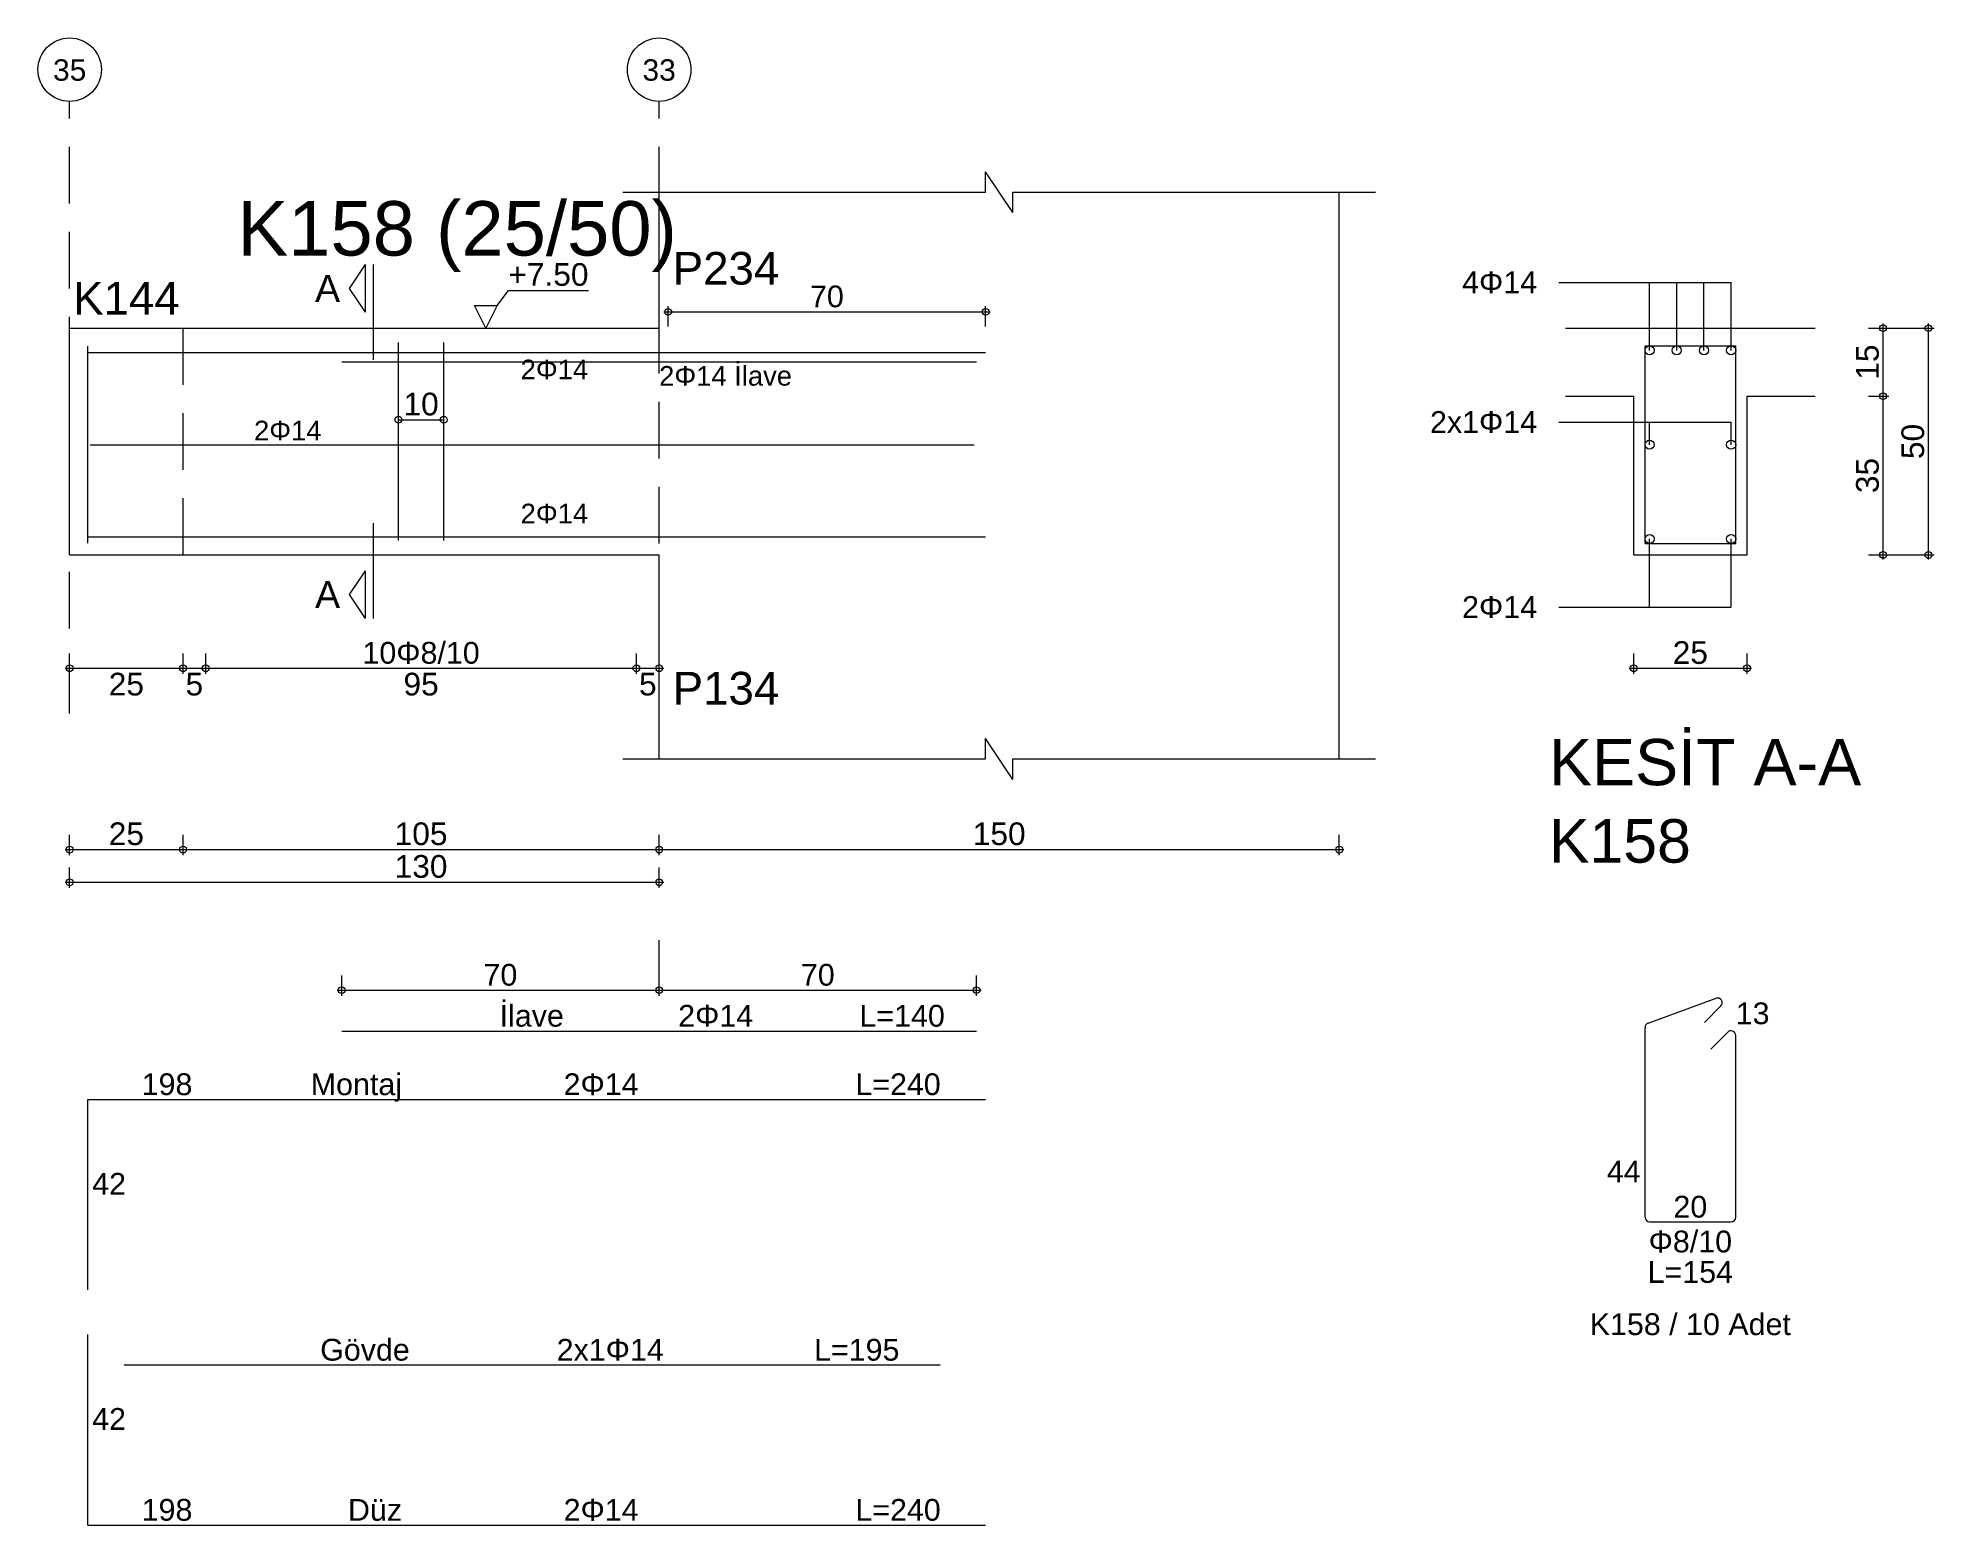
# Model space of a CAD drawing. Header units: millimetres. Extents: x 23801 to 80069, y 9628 to 14137.
# Drawn here: x 46135 to 46762, y 13042 to 13534 of the extents above; entities that cross this region are included whole.
import ezdxf

# ---------------------------------------------------------------- set-up
doc = ezdxf.new("R2010")
doc.units = ezdxf.units.MM
doc.linetypes.add('DASHDOT2', pattern=[12.7, 6.35, -3.175, 0, -3.175])
doc.linetypes.add('DASHED4', pattern=[18.75, 12.5, -6.25])
doc.layers.add('aks', color=251, linetype='DASHDOT2', lineweight=35)
for name, color, linetype in [('Donatı Topl. Uzun. Yazısı', 7, 'Continuous'), ('Donatı Uz. Yazısı', 7, 'Continuous'), ('Donatı Yazısı', 7, 'Continuous'), ('Donatı Çizgisi', 7, 'Continuous'), ('Kiriş', 7, 'Continuous'), ('Standart', 7, 'Continuous'), ('Ölçülendirme', 7, 'Continuous')]:
    doc.layers.add(name, color=color, linetype=linetype)
doc.styles.add('arial_1_18', font='arial.ttf', dxfattribs={"height": 0.2})

# ---------------------------------------------------------------- blocks, each defined once
blk = doc.blocks.new('IDE475Entity7421')
at = {"layer": 'aks', "color": 30, "linetype": 'DASHED4', "lineweight": 5}
for points in [[(1135.62, 1648.65), (1135.62, 1783.65)], [(1265.62, 1648.65), (1265.62, 1783.65)], [(1265.62, 1587.65), (1265.62, 1598.65)]]:
    blk.add_lwpolyline(points, dxfattribs=at)
at = {"layer": 'aks', "color": 1, "linetype": 'Continuous', "lineweight": 5}
for centre in [(1135.62, 1790.65), (1265.62, 1790.65)]:
    blk.add_circle(centre, 7, dxfattribs=at)
at = {"layer": 'Donatı Çizgisi', "color": 5, "linetype": 'Continuous', "lineweight": 5}
for points in [[(1139.62, 1686.25), (1139.62, 1729.65)], [(1139.62, 1728.25), (1337.62, 1728.25)], [(1208.12, 1686.85), (1208.12, 1730.45)], [(1218.12, 1686.85), (1218.12, 1730.45)], [(1483.04, 1686.15), (1483.04, 1729.75)], [(1483.04, 1729.75), (1503.04, 1729.75)], [(1503.04, 1686.15), (1503.04, 1729.75)], [(1195.62, 1726.25), (1335.62, 1726.25)], [(1140.12, 1707.95), (1335.12, 1707.95)], [(1139.62, 1687.65), (1337.62, 1687.65)], [(1483.04, 1686.15), (1503.04, 1686.15)], [(1483.71, 1580.39), (1498.71, 1585.86)], [(1496.14, 1580.54), (1499.78, 1584.18)], [(1195.62, 1578.65), (1335.62, 1578.65)], [(1483.04, 1537.57), (1483.04, 1579.44)], [(1497.52, 1574.63), (1501.3, 1578.41)], [(1503.04, 1537.57), (1503.04, 1577.69)], [(1139.62, 1521.55), (1139.62, 1563.55)], [(1139.62, 1563.55), (1337.62, 1563.55)], [(1484.06, 1536.55), (1502.02, 1536.55)], [(1139.62, 1469.7), (1139.62, 1511.7)], [(1147.62, 1505), (1327.62, 1505)], [(1139.62, 1469.7), (1337.62, 1469.7)]]:
    blk.add_lwpolyline(points, dxfattribs=at)
for centre in [(1484.04, 1728.75), (1490.04, 1728.75), (1496.04, 1728.75), (1502.04, 1728.75), (1484.04, 1707.95), (1502.04, 1707.95), (1484.04, 1687.15), (1502.04, 1687.15)]:
    blk.add_circle(centre, 1, dxfattribs=at)
for centre, start, end in [((1499.06, 1584.9), 315, 110), ((1484.06, 1579.44), 110, 180), ((1502.02, 1577.69), 0, 135), ((1484.06, 1537.57), 180, 270), ((1502.02, 1537.57), 270, 0)]:
    blk.add_arc(centre, 1.02, start, end, dxfattribs=at)
at = {"layer": 'Kiriş', "color": 1, "linetype": 'Continuous', "lineweight": 5}
for points in [[(1337.62, 1763.65), (1337.62, 1768.15)], [(1343.62, 1759.15), (1337.62, 1768.15)], [(1257.62, 1763.65), (1337.62, 1763.65)], [(1265.62, 1733.65), (1265.62, 1763.65)], [(1343.62, 1759.15), (1343.62, 1763.65)], [(1343.62, 1763.65), (1423.62, 1763.65)], [(1415.62, 1638.65), (1415.62, 1763.65)], [(1135.62, 1683.65), (1135.62, 1733.65)], [(1135.62, 1733.65), (1265.62, 1733.65)], [(1465.54, 1733.65), (1520.54, 1733.65)], [(1465.54, 1718.65), (1480.54, 1718.65)], [(1480.54, 1683.65), (1480.54, 1718.65)], [(1505.54, 1718.65), (1520.54, 1718.65)], [(1505.54, 1683.65), (1505.54, 1718.65)], [(1135.62, 1683.65), (1265.62, 1683.65)], [(1265.62, 1638.65), (1265.62, 1683.65)], [(1480.54, 1683.65), (1505.54, 1683.65)], [(1343.62, 1634.15), (1337.62, 1643.15)], [(1337.62, 1638.65), (1337.62, 1643.15)], [(1257.62, 1638.65), (1337.62, 1638.65)], [(1343.62, 1638.65), (1423.62, 1638.65)], [(1343.62, 1634.15), (1343.62, 1638.65)]]:
    blk.add_lwpolyline(points, dxfattribs=at)
at = {"layer": 'Kiriş', "color": 1, "linetype": 'DASHED4', "lineweight": 5}
for points in [[(1135.62, 1683.65), (1135.62, 1733.65)], [(1160.62, 1683.65), (1160.62, 1733.65)]]:
    blk.add_lwpolyline(points, dxfattribs=at)
at = {"layer": 'Ölçülendirme', "color": 1, "linetype": 'Continuous', "lineweight": 5}
for points in [[(1197.37, 1742.4), (1200.87, 1747.65)], [(1200.87, 1737.15), (1200.87, 1747.65)], [(1202.62, 1726.65), (1202.62, 1747.65)], [(1200.87, 1737.15), (1197.37, 1742.4)], [(1229.87, 1738.65), (1232.37, 1741.98)], [(1232.37, 1741.98), (1250.05, 1741.98)], [(1464.04, 1743.75), (1502.04, 1743.75)], [(1484.04, 1728.75), (1484.04, 1743.75)], [(1490.04, 1728.75), (1490.04, 1743.75)], [(1496.04, 1728.75), (1496.04, 1743.75)], [(1502.04, 1728.75), (1502.04, 1743.75)], [(1227.37, 1733.65), (1224.87, 1738.65)], [(1224.87, 1738.65), (1229.87, 1738.65)], [(1229.87, 1738.65), (1227.37, 1733.65)], [(1266.62, 1737.25), (1338.62, 1737.25)], [(1267.62, 1734), (1267.62, 1738.5)], [(1337.62, 1734), (1337.62, 1738.5)], [(1227.37, 1733.65), (1227.37, 1733.65)], [(1532.29, 1733.65), (1546.79, 1733.65)], [(1535.54, 1682.65), (1535.54, 1734.65)], [(1545.54, 1682.65), (1545.54, 1734.65)], [(1532.29, 1718.65), (1536.79, 1718.65)], [(1208.12, 1713.45), (1218.12, 1713.45)], [(1464.04, 1712.95), (1502.04, 1712.95)], [(1484.04, 1707.95), (1484.04, 1712.95)], [(1502.04, 1707.95), (1502.04, 1712.95)], [(1202.62, 1669.65), (1202.62, 1690.65)], [(1484.04, 1672.15), (1484.04, 1687.15)], [(1502.04, 1672.15), (1502.04, 1687.15)], [(1532.29, 1683.65), (1546.79, 1683.65)], [(1197.37, 1674.9), (1200.87, 1680.15)], [(1200.87, 1669.65), (1200.87, 1680.15)], [(1200.87, 1669.65), (1197.37, 1674.9)], [(1464.04, 1672.15), (1502.04, 1672.15)], [(1135.62, 1657.4), (1135.62, 1661.9)], [(1160.62, 1657.4), (1160.62, 1661.9)], [(1165.62, 1657.4), (1165.62, 1661.9)], [(1260.62, 1657.4), (1260.62, 1661.9)], [(1265.62, 1657.4), (1265.62, 1661.9)], [(1480.54, 1657.4), (1480.54, 1661.9)], [(1505.54, 1657.4), (1505.54, 1661.9)], [(1134.62, 1658.65), (1266.62, 1658.65)], [(1479.54, 1658.65), (1506.54, 1658.65)], [(1134.62, 1618.65), (1416.62, 1618.65)], [(1135.62, 1617.4), (1135.62, 1621.9)], [(1160.62, 1617.4), (1160.62, 1621.9)], [(1265.62, 1617.4), (1265.62, 1621.9)], [(1415.62, 1617.4), (1415.62, 1621.9)], [(1135.62, 1610.2), (1135.62, 1614.7)], [(1265.62, 1610.2), (1265.62, 1614.7)], [(1134.62, 1611.45), (1266.62, 1611.45)], [(1195.62, 1586.4), (1195.62, 1590.9)], [(1265.62, 1586.4), (1265.62, 1590.9)], [(1265.62, 1586.4), (1265.62, 1590.9)], [(1335.62, 1586.4), (1335.62, 1590.9)], [(1194.62, 1587.65), (1266.62, 1587.65)], [(1264.62, 1587.65), (1336.62, 1587.65)]]:
    blk.add_lwpolyline(points, dxfattribs=at)
for centre in [(1267.62, 1737.25), (1337.62, 1737.25), (1535.54, 1733.65), (1545.54, 1733.65), (1535.54, 1718.65), (1208.12, 1713.45), (1218.12, 1713.45), (1535.54, 1683.65), (1545.54, 1683.65), (1135.62, 1658.65), (1160.62, 1658.65), (1160.62, 1658.65), (1165.62, 1658.65), (1165.62, 1658.65), (1260.62, 1658.65), (1260.62, 1658.65), (1265.62, 1658.65), (1480.54, 1658.65), (1505.54, 1658.65), (1135.62, 1618.65), (1160.62, 1618.65), (1160.62, 1618.65), (1265.62, 1618.65), (1265.62, 1618.65), (1415.62, 1618.65), (1135.62, 1611.45), (1265.62, 1611.45), (1195.62, 1587.65), (1265.62, 1587.65), (1265.62, 1587.65), (1335.62, 1587.65)]:
    blk.add_circle(centre, 0.75, dxfattribs=at)
at = {"layer": 'aks', "color": 1, "linetype": 'Continuous', "lineweight": 5, "style": 'arial_1_18'}
for s, p in [('35', (1131.95, 1788.21)), ('33', (1261.95, 1788.21))]:
    blk.add_text(s, height=4.725, dxfattribs=at).set_placement(p)
at = {"layer": 'Donatı Topl. Uzun. Yazısı', "color": 1, "linetype": 'Continuous', "lineweight": 5, "style": 'arial_1_18'}
for s, p in [('L=140', (1309.79, 1579.61)), ('L=240', (1308.89, 1564.51)), ('L=154', (1483.62, 1523.11)), ('L=195', (1299.79, 1505.96)), ('L=240', (1308.89, 1470.66))]:
    blk.add_text(s, height=4.8, dxfattribs=at).set_placement(p)
at = {"layer": 'Donatı Uz. Yazısı', "color": 1, "linetype": 'Continuous', "lineweight": 5, "style": 'arial_1_18'}
for s, p in [('13', (1503.04, 1580.15)), ('198', (1151.5, 1564.51)), ('42', (1140.58, 1542.55)), ('44', (1474.62, 1545.27)), ('20', (1489.31, 1537.51)), ('42', (1140.58, 1490.7)), ('198', (1151.5, 1470.66))]:
    blk.add_text(s, height=4.8, dxfattribs=at).set_placement(p)
at = {"layer": 'Donatı Yazısı', "color": 5, "linetype": 'Continuous', "lineweight": 5, "style": 'arial_1_18'}
for s, height, p in [('4Φ14', 4.8, (1442.7, 1741.35)), ('2Φ14 İlave', 4.32, (1265.62, 1720.97)), ('2x1Φ14', 4.8, (1435.62, 1710.55)), ('2Φ14', 4.8, (1442.7, 1669.75)), ('2Φ14', 4.8, (1269.82, 1579.61)), ('2Φ14', 4.8, (1244.56, 1564.51)), ('Φ8/10', 4.8, (1483.84, 1529.83)), ('K158 / 10 Adet', 4.8, (1470.85, 1511.59)), ('2x1Φ14', 4.8, (1243.02, 1505.96)), ('2Φ14', 4.8, (1244.56, 1470.66))]:
    blk.add_text(s, height=height, dxfattribs=at).set_placement(p)
for p in [(1235.08, 1722.37), (1176.28, 1708.91), (1235.08, 1690.61)]:
    blk.add_text('2Φ14', height=4.32, rotation=360, dxfattribs=at).set_placement(p)
at = {"layer": 'Donatı Yazısı', "color": 1, "linetype": 'Continuous', "lineweight": 5, "style": 'arial_1_18'}
for s, p in [('İlave', (1230.45, 1579.61)), ('Montaj', (1188.79, 1564.51)), ('Gövde', (1190.87, 1505.96)), ('Düz', (1197, 1470.66))]:
    blk.add_text(s, height=4.8, dxfattribs=at).set_placement(p)
at = {"layer": 'Kiriş', "color": 1, "linetype": 'Continuous', "lineweight": 5, "style": 'arial_1_18'}
for s, height, p in [('K158 (25/50)', 12, (1172.62, 1749.65)), ('P234', 7.2, (1268.62, 1743.25)), ('K144', 7.2, (1136.38, 1736.65)), ('P134', 7.2, (1268.62, 1650.65)), ('KESİT A-A', 10.2, (1461.84, 1632.85)), ('K158', 9.6, (1461.84, 1615.77))]:
    blk.add_text(s, height=height, dxfattribs=at).set_placement(p)
at = {"layer": 'Ölçülendirme', "color": 1, "linetype": 'Continuous', "lineweight": 5, "style": 'arial_1_18'}
for s, height, p in [('+7.50', 5, (1232.37, 1742.98)), ('A', 5.95, (1189.73, 1739.42)), ('70', 4.8, (1298.89, 1738.25)), ('A', 5.95, (1189.73, 1671.92)), ('25', 5, (1489.15, 1659.61)), ('25', 5, (1144.24, 1652.65)), ('5', 5, (1161.18, 1652.65)), ('95', 5, (1209.24, 1652.65)), ('5', 5, (1261.18, 1652.65)), ('25', 5, (1144.24, 1619.65)), ('105', 5, (1207.29, 1619.65)), ('150', 5, (1334.79, 1619.65)), ('130', 5, (1207.29, 1612.45))]:
    blk.add_text(s, height=height, dxfattribs=at).set_placement(p)
for s, rotation, p in [('15', 90, (1534.58, 1722.27)), ('10', 360, (1209.24, 1714.41)), ('50', 90, (1544.58, 1704.77)), ('35', 90, (1534.58, 1697.27))]:
    blk.add_text(s, height=5, rotation=rotation, dxfattribs=at).set_placement(p)
at = {"layer": 'Ölçülendirme', "color": 5, "linetype": 'Continuous', "lineweight": 5, "style": 'arial_1_18'}
for s, p in [('10Φ8/10', (1200.19, 1659.65)), ('70', (1226.89, 1588.65)), ('70', (1296.89, 1588.65))]:
    blk.add_text(s, height=4.8, dxfattribs=at).set_placement(p)

msp = doc.modelspace()

# ---------------------------------------------------------------- block references
at = {"layer": 'Standart', "xscale": 1.5, "yscale": 1.5, "zscale": 1.5}
msp.add_blockref('IDE475Entity7421', (44441.73, 10837.3), dxfattribs=at)

doc.saveas('drawing.dxf')
